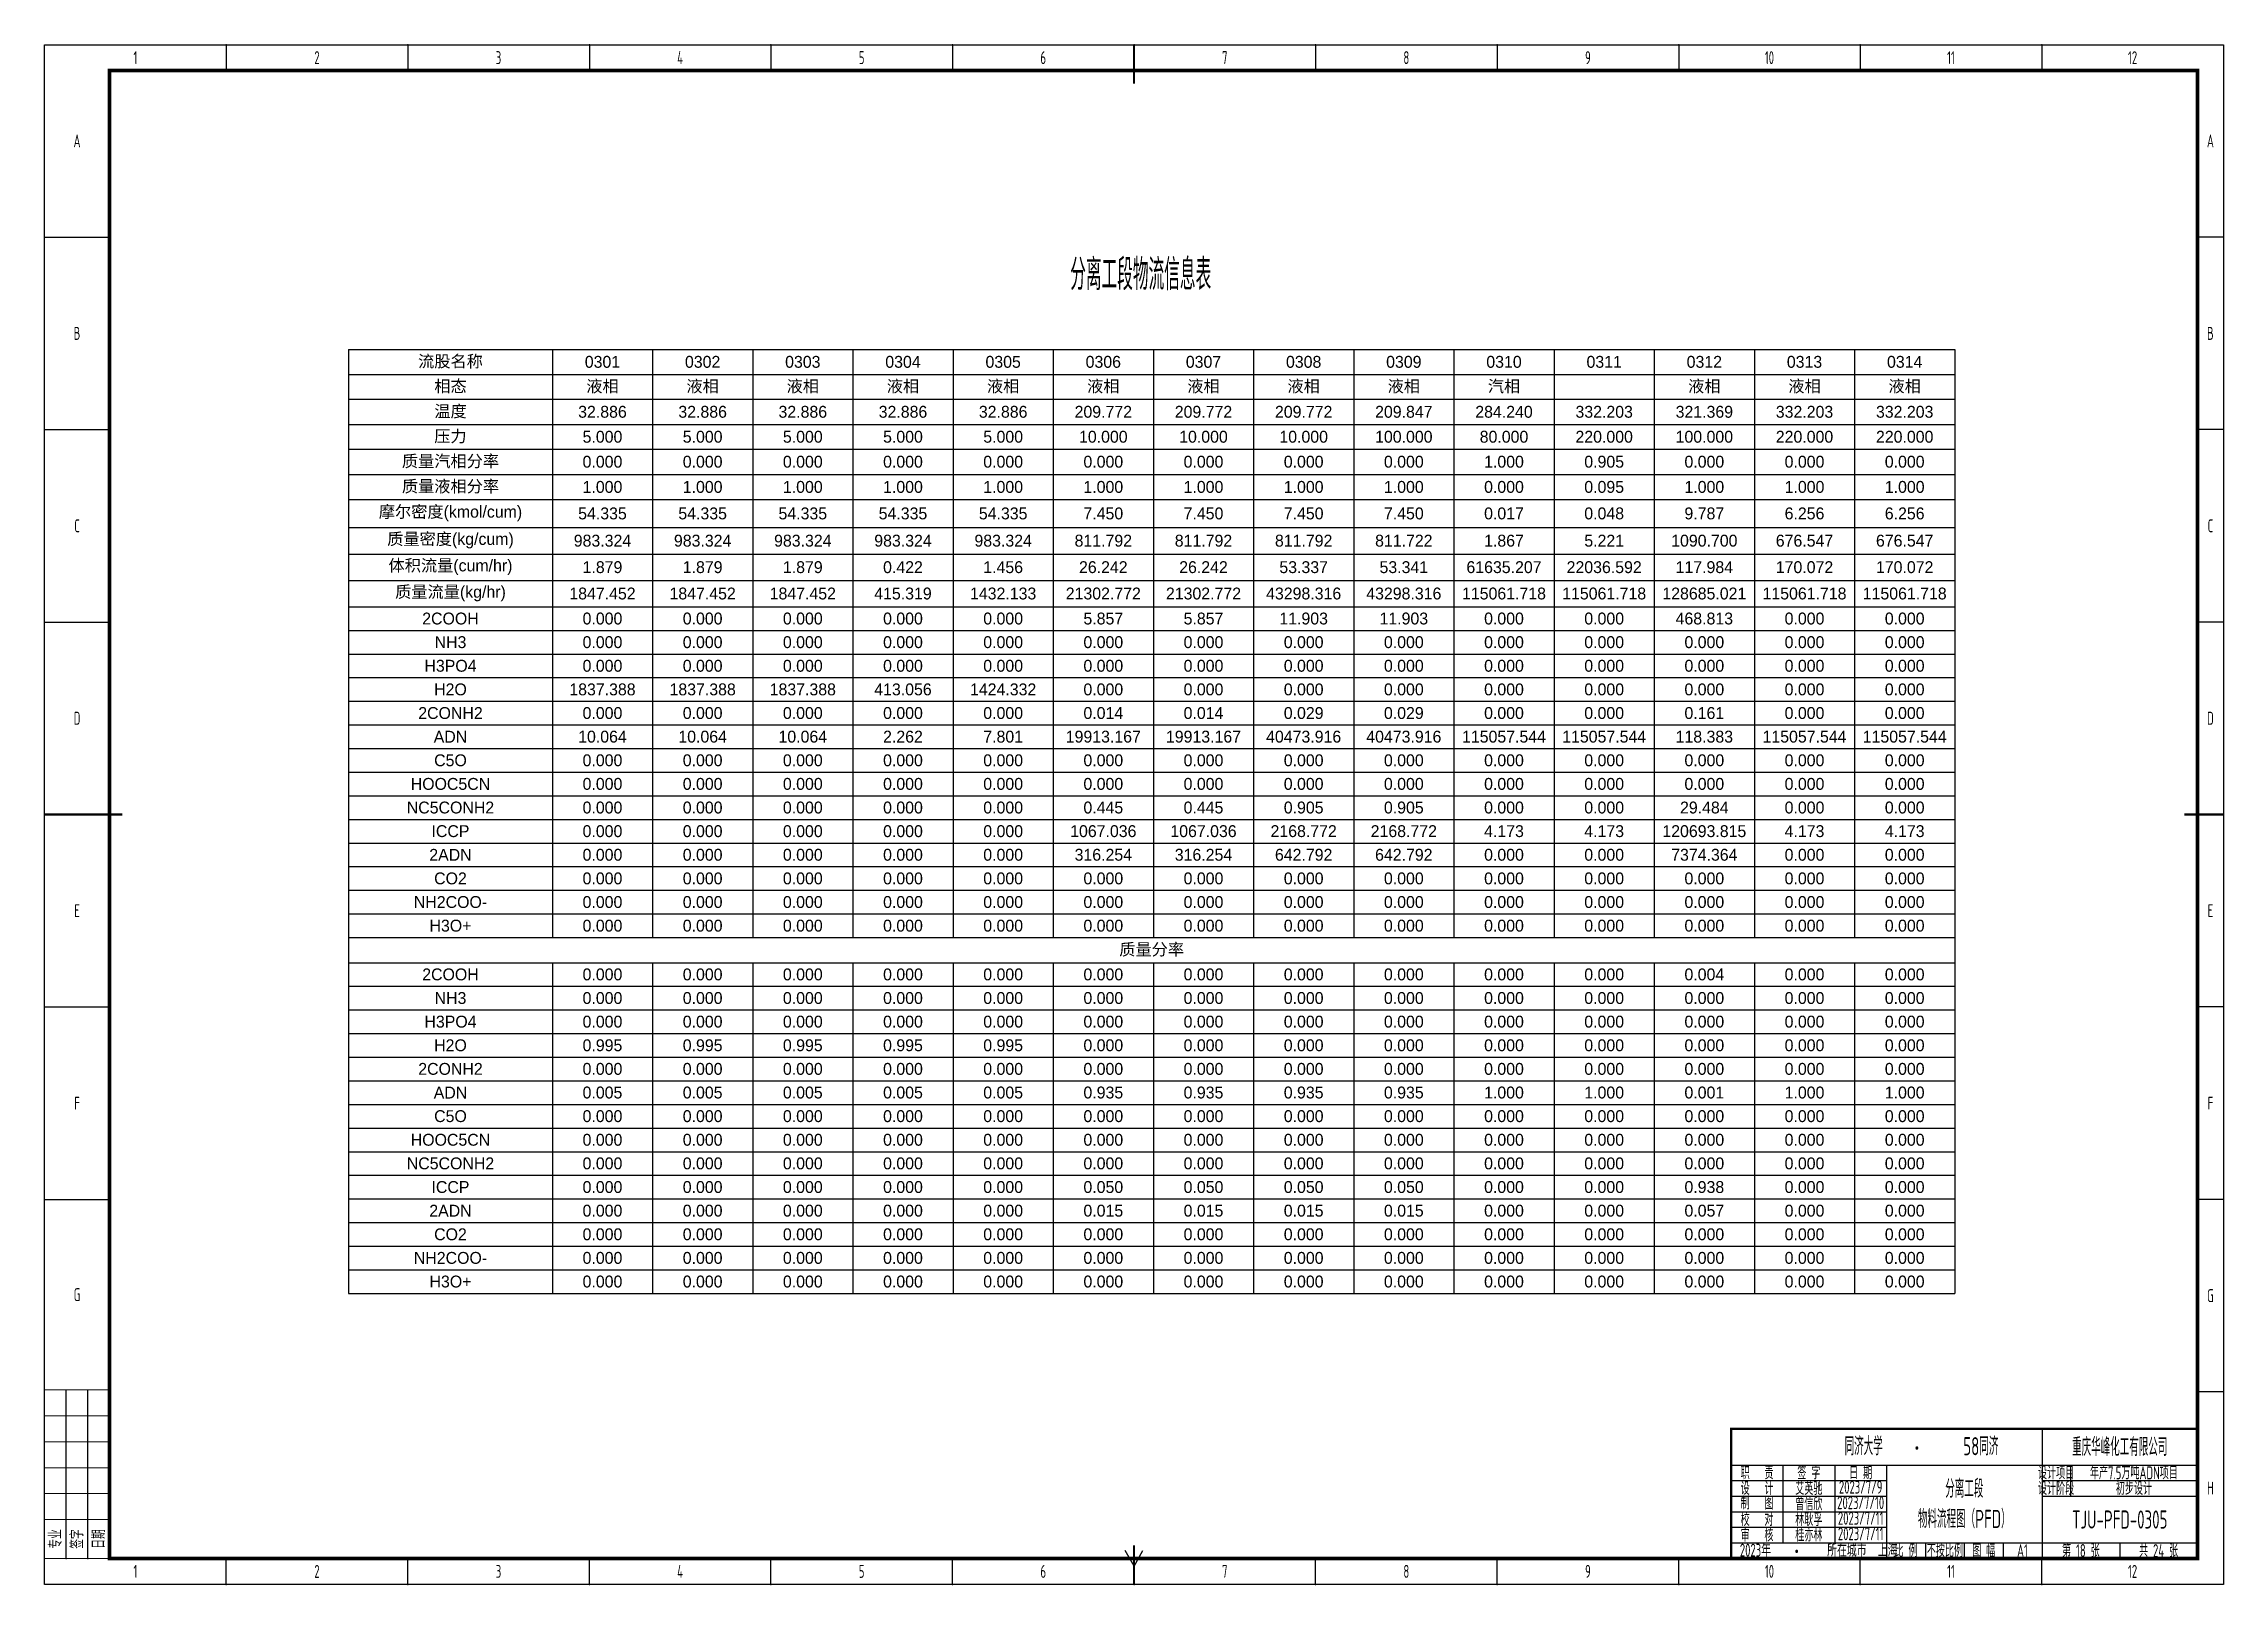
# Model space of a CAD drawing. Header units: millimetres. Extents: x 442 to 10185, y 1370 to 5122.
# Drawn here: x 5209 to 6051, y 2165 to 2760 of the extents above; entities that cross this region are included whole.
import ezdxf

# ---------------------------------------------------------------- set-up
doc = ezdxf.new("R2010")
doc.units = ezdxf.units.MM
for name, color, linetype, lineweight in [('05-图框与标题栏', 7, 'Continuous', 25), ('09-文本', 7, 'Continuous', 25), ('15-物流表及物流信息标识', 7, 'Continuous', 25)]:
    doc.layers.add(name, color=color, linetype=linetype, lineweight=lineweight)
doc.layers.add('TITLE', color=7, linetype='Continuous')
doc.styles.add('5-gbcbig', font='gbenor.shx', dxfattribs={"width": 0.7, "height": 5, "bigfont": 'gbcbig.shx'})
doc.styles.add('7-gbcbig', font='gbenor.shx', dxfattribs={"width": 0.7, "height": 7, "bigfont": 'gbcbig.shx'})
doc.styles.get("Standard").update_dxf_attribs({"font": 'arial.ttf'})
doc.styles.add('工程字', font='gbenor.shx', dxfattribs={"bigfont": 'gbcbig.shx'})

msp = doc.modelspace()

# ---------------------------------------------------------------- texts
at = {"layer": '05-图框与标题栏', "attachment_point": 5}
for s, width, gutter_width, heights, insert, char_height, style in [('1', 70.0833, 25, [0], (5244.39, 2754.38), 5, '5-gbcbig'), ('2', 70.0833, 12.5, [0], (5314.47, 2754.38), 5, '5-gbcbig'), ('3', 70.0833, 25, [0], (5384.56, 2754.38), 5, '5-gbcbig'), ('4', 70.0833, 25, [0], (5454.64, 2754.38), 5, '5-gbcbig'), ('5', 70.0833, 25, [0], (5524.72, 2754.38), 5, '5-gbcbig'), ('6', 70.0833, 25, [0], (5594.81, 2754.38), 5, '5-gbcbig'), ('7', 70.0833, 25, [0], (5664.89, 2754.38), 5, '5-gbcbig'), ('8', 70.0833, 25, [0], (5734.97, 2754.38), 5, '5-gbcbig'), ('9', 70.0833, 25, [0], (5805.06, 2754.38), 5, '5-gbcbig'), ('10', 70.0833, 25, [0], (5875.14, 2754.38), 5, '5-gbcbig'), ('11', 70.0833, 25, [0], (5945.22, 2754.38), 5, '5-gbcbig'), ('12', 70.0833, 25, [0], (6015.31, 2754.38), 5, '5-gbcbig'), ('A', 25, 25, [0], (5221.85, 2722.26), 5, '5-gbcbig'), ('A', 10, 25, [0], (6045.35, 2722.26), 5, '5-gbcbig'), ('B', 25, 25, [0], (5221.85, 2648.01), 5, '5-gbcbig'), ('B', 10, 25, [0], (6045.35, 2648.01), 5, '5-gbcbig'), ('C', 25, 25, [0], (5221.85, 2573.76), 5, '5-gbcbig'), ('C', 10, 25, [0], (6045.35, 2573.76), 5, '5-gbcbig'), ('D', 25, 25, [0], (5221.85, 2499.51), 5, '5-gbcbig'), ('D', 10, 25, [0], (6045.35, 2499.51), 5, '5-gbcbig'), ('E', 25, 25, [0], (5221.85, 2425.26), 5, '5-gbcbig'), ('E', 10, 25, [0], (6045.35, 2425.26), 5, '5-gbcbig'), ('F', 25, 25, [0], (5221.85, 2351.01), 5, '5-gbcbig'), ('F', 10, 25, [0], (6045.35, 2351.01), 5, '5-gbcbig'), ('G', 25, 25, [0], (5221.85, 2277.13), 5, '5-gbcbig'), ('G', 10, 25, [0], (6045.35, 2276.76), 5, '5-gbcbig'), ('重庆华峰化工有限公司', 60, 25, [0], (6010.35, 2218.38), 7, '7-gbcbig'), ('职   责', 20, 25, [0], (5870.35, 2208.38), 5, '5-gbcbig'), ('签 字', 20, 25, [0], (5890.35, 2208.38), 5, '5-gbcbig'), ('日 期', 20, 25, [0], (5910.35, 2208.38), 5, '5-gbcbig'), ('设计项目', 15, 25, [0], (5985.79, 2208.38), 5, '5-gbcbig'), ('制   图', 20, 25, [0], (5870.35, 2196.75), 5, '5-gbcbig'), ('设   计', 20, 25, [0], (5870.35, 2202.38), 5, '5-gbcbig'), ('艾英驰', 20, 25, [0], (5890.35, 2202.38), 5, '5-gbcbig'), ('曾信欣', 20, 25, [0], (5890.35, 2196.38), 5, '5-gbcbig'), ('2023/7/10', 20, 25, [0], (5910.35, 2196.88), 5, '5-gbcbig'), ('2023/7/9', 20, 25, [0], (5910.35, 2202.88), 5, '5-gbcbig'), ('设计阶段', 15, 25, [0], (5985.79, 2202.38), 5, '5-gbcbig'), ('H', 10, 25, [0], (6045.35, 2202.51), 5, '5-gbcbig'), ('校   对', 20, 25, [0], (5870.35, 2190.38), 5, '5-gbcbig'), ('林耿孚', 20, 25, [0], (5890.35, 2190.38), 5, '5-gbcbig'), ('2023/7/11', 20, 25, [0], (5910.35, 2190.88), 5, '5-gbcbig'), ('TJU-PFD-0305', 60, 25, [12.52], (6010.35, 2190.38), 7, '7-gbcbig'), ('审   核', 20, 25, [0], (5870.35, 2184.38), 5, '5-gbcbig'), ('桂亦林', 20, 25, [0], (5890.35, 2184.38), 5, '5-gbcbig'), ('2023/7/11', 20, 25, [0], (5910.35, 2184.88), 5, '5-gbcbig'), ('比 例', 15, 25, [0], (5927.85, 2178.38), 5, '5-gbcbig'), ('不按比例', 15, 25, [0], (5942.85, 2178.38), 5, '5-gbcbig'), ('图 幅', 15, 25, [0], (5957.85, 2178.38), 5, '5-gbcbig'), ('A1', 14.9167, 25, [0], (5972.81, 2178.38), 5, '5-gbcbig'), ('第 18 张', 30, 25, [0], (5995.35, 2178.38), 5, '5-gbcbig'), ('共 24 张', 30, 25, [0], (6025.35, 2178.38), 5, '5-gbcbig'), ('1', 70.0833, 25, [0], (5244.39, 2170.38), 5, '5-gbcbig'), ('2', 70.0833, 25, [0], (5314.47, 2170.38), 5, '5-gbcbig'), ('3', 70.0833, 25, [0], (5384.56, 2170.38), 5, '5-gbcbig'), ('4', 70.0833, 25, [0], (5454.64, 2170.38), 5, '5-gbcbig'), ('5', 70.0833, 25, [0], (5524.72, 2170.38), 5, '5-gbcbig'), ('6', 70.0833, 25, [0], (5594.81, 2170.38), 5, '5-gbcbig'), ('7', 70.0833, 25, [0], (5664.89, 2170.38), 5, '5-gbcbig'), ('8', 70.0833, 25, [0], (5734.97, 2170.38), 5, '5-gbcbig'), ('9', 70.0833, 25, [0], (5805.06, 2170.38), 5, '5-gbcbig'), ('10', 70.0833, 25, [0], (5875.14, 2170.38), 5, '5-gbcbig'), ('11', 70.0833, 25, [0], (5945.22, 2170.38), 5, '5-gbcbig'), ('12', 70.0833, 25, [0], (6015.31, 2170.38), 5, '5-gbcbig')]:
    msp.add_mtext_dynamic_manual_height_columns(s, width=width, gutter_width=gutter_width, heights=heights, dxfattribs=dict(at, insert=insert, char_height=char_height, style=style))
at = {"layer": '05-图框与标题栏'}
for s, insert, char_height, width, attachment_point, style in [('\\pi5.78018;同济大学             ', (5898.38, 2218.66), 7, 32.2593, 4, '7-gbcbig'), ('58同济          ', (5956.72, 2218.66), 7, 32.2593, 5, '7-gbcbig'), (' 2023{\\W0.8;年          所在城市  上海}', (5861.82, 2178.54), 5, 67.5295, 4, '5-gbcbig'), ('{\\fFangSong|b0|i0|c134|p49;\\W0.8;·}', (5882.92, 2180.52), 5, 18.9039, 1, '5-gbcbig')]:
    msp.add_mtext(s, dxfattribs=dict(at, insert=insert, char_height=char_height, width=width, attachment_point=attachment_point, style=style))
at = {"layer": '05-图框与标题栏', "insert": (5929.34, 2220.39), "char_height": 5, "width": 31.5065, "attachment_point": 1}
msp.add_mtext('{\\fFangSong|b0|i0|c134|p49;\\W0.8;·}', dxfattribs=at)
at = {"layer": '05-图框与标题栏', "char_height": 5, "attachment_point": 5, "rotation": 90, "style": '工程字'}
for s, insert in [('专业', (5213.51, 2182.88)), ('签字', (5221.85, 2182.88)), ('日期', (5230.18, 2182.88))]:
    msp.add_mtext_dynamic_manual_height_columns(s, width=8.3333, gutter_width=25, heights=[0], dxfattribs=dict(at, insert=insert))
at = {"layer": '09-文本', "attachment_point": 5}
for s, width, gutter_width, insert, char_height, style in [('分离工段\\P物料流程图（PFD）', 60, 12.5, (5950.35, 2196.38), 7, '7-gbcbig'), ('年产7.5万吨ADN项目', 49.0599, 35, (6015.82, 2208.38), 5, '5-gbcbig'), ('初步设计', 48.9999, 12.5, (6015.85, 2202.38), 5, '5-gbcbig')]:
    msp.add_mtext_dynamic_manual_height_columns(s, width=width, gutter_width=gutter_width, heights=[0], dxfattribs=dict(at, insert=insert, char_height=char_height, style=style))
at = {"layer": '15-物流表及物流信息标识', "insert": (5558.19, 2676.69), "char_height": 12, "attachment_point": 1, "style": '7-gbcbig'}
msp.add_mtext_dynamic_manual_height_columns('\\pi47.03208;分离工段物流信息表', width=147.892, gutter_width=25, heights=[27.78], dxfattribs=at)

# ---------------------------------------------------------------- blocks, each defined once
blk = doc.blocks.new('*T33')
at = {"linetype": 'ByBlock', "lineweight": -2, "transparency": 16777216}
for p, q in [((0, 0), (620, 0)), ((0, 0), (0, -364.19)), ((78.67, 0), (78.67, -226.89)), ((117.33, 0), (117.33, -226.89)), ((156, 0), (156, -226.89)), ((194.67, 0), (194.67, -226.89)), ((233.33, 0), (233.33, -226.89)), ((272, 0), (272, -226.89)), ((310.67, 0), (310.67, -226.89)), ((349.33, 0), (349.33, -226.89)), ((388, 0), (388, -226.89)), ((426.67, 0), (426.67, -226.89)), ((465.33, 0), (465.33, -226.89)), ((504, 0), (504, -226.89)), ((542.67, 0), (542.67, -226.89)), ((581.33, 0), (581.33, -226.89)), ((620, 0), (620, -226.89)), ((0, -9.62), (620, -9.62)), ((0, -19.23), (620, -19.23)), ((0, -28.92), (620, -28.92)), ((0, -38.49), (620, -38.49)), ((0, -48.2), (620, -48.2)), ((0, -57.92), (620, -57.92)), ((0, -68.67), (620, -68.67)), ((0, -78.93), (620, -78.93)), ((0, -89.1), (620, -89.1)), ((0, -99.28), (620, -99.28)), ((0, -108.39), (620, -108.39)), ((0, -117.51), (620, -117.51)), ((0, -126.62), (620, -126.62)), ((0, -135.74), (620, -135.74)), ((0, -144.85), (620, -144.85)), ((0, -153.97), (620, -153.97)), ((0, -163.08), (620, -163.08)), ((0, -172.2), (620, -172.2)), ((0, -181.31), (620, -181.31)), ((0, -190.43), (620, -190.43)), ((0, -199.54), (620, -199.54)), ((0, -208.66), (620, -208.66)), ((0, -217.77), (620, -217.77)), ((0, -226.89), (620, -226.89)), ((0, -236.58), (620, -236.58)), ((78.67, -236.58), (78.67, -364.19)), ((117.33, -236.58), (117.33, -364.19)), ((156, -236.58), (156, -364.19)), ((194.67, -236.58), (194.67, -364.19)), ((233.33, -236.58), (233.33, -364.19)), ((272, -236.58), (272, -364.19)), ((310.67, -236.58), (310.67, -364.19)), ((349.33, -236.58), (349.33, -364.19)), ((388, -236.58), (388, -364.19)), ((426.67, -236.58), (426.67, -364.19)), ((465.33, -236.58), (465.33, -364.19)), ((504, -236.58), (504, -364.19)), ((542.67, -236.58), (542.67, -364.19)), ((581.33, -236.58), (581.33, -364.19)), ((620, -236.58), (620, -364.19)), ((0, -245.69), (620, -245.69)), ((0, -254.81), (620, -254.81)), ((0, -263.92), (620, -263.92)), ((0, -273.04), (620, -273.04)), ((0, -282.15), (620, -282.15)), ((0, -291.27), (620, -291.27)), ((0, -300.38), (620, -300.38)), ((0, -309.5), (620, -309.5)), ((0, -318.61), (620, -318.61)), ((0, -327.73), (620, -327.73)), ((0, -336.84), (620, -336.84)), ((0, -345.96), (620, -345.96)), ((0, -355.07), (620, -355.07)), ((0, -364.19), (620, -364.19))]:
    blk.add_line(p, q, dxfattribs=at)
at = {"color": 0, "linetype": 'ByBlock', "lineweight": -2, "transparency": 16777216}
blk.add_line((620, -226.89), (620, -236.58), dxfattribs=at)
at = {"color": 0, "transparency": 16777216, "char_height": 4.5861, "attachment_point": 5}
for s, insert, width in [('{\\f等线|b0|i0|c134;\\C7;流股名称', (39.33, -4.81), 75.6667), ('{\\f等线|b0|i0|c134;\\C7;0301', (98, -4.81), 35.6667), ('{\\f等线|b0|i0|c134;\\C7;0302', (136.67, -4.81), 35.6667), ('{\\f等线|b0|i0|c134;\\C7;0303', (175.33, -4.81), 35.6667), ('{\\f等线|b0|i0|c134;\\C7;0304', (214, -4.81), 35.6667), ('{\\f等线|b0|i0|c134;\\C7;0305', (252.67, -4.81), 35.6667), ('{\\f等线|b0|i0|c134;\\C7;0306', (291.33, -4.81), 35.6667), ('{\\f等线|b0|i0|c134;\\C7;0307', (330, -4.81), 35.6667), ('{\\f等线|b0|i0|c134;\\C7;0308', (368.67, -4.81), 35.6667), ('{\\f等线|b0|i0|c134;\\C7;0309', (407.33, -4.81), 35.6667), ('{\\f等线|b0|i0|c134;\\C7;0310', (446, -4.81), 35.6667), ('{\\f等线|b0|i0|c134;\\C7;0311', (484.67, -4.81), 35.6667), ('{\\f等线|b0|i0|c134;\\C7;0312', (523.33, -4.81), 35.6667), ('{\\f等线|b0|i0|c134;\\C7;0313', (562, -4.81), 35.6667), ('{\\f等线|b0|i0|c134;\\C7;0314', (600.67, -4.81), 35.6667), ('{\\f等线|b0|i0|c134;\\C7;相态', (39.33, -14.43), 75.6667), ('{\\f等线|b0|i0|c134;\\C7;液相', (98, -14.43), 35.6667), ('{\\f等线|b0|i0|c134;\\C7;液相', (136.67, -14.43), 35.6667), ('{\\f等线|b0|i0|c134;\\C7;液相', (175.33, -14.43), 35.6667), ('{\\f等线|b0|i0|c134;\\C7;液相', (214, -14.43), 35.6667), ('{\\f等线|b0|i0|c134;\\C7;液相', (252.67, -14.43), 35.6667), ('{\\f等线|b0|i0|c134;\\C7;液相', (291.33, -14.43), 35.6667), ('{\\f等线|b0|i0|c134;\\C7;液相', (330, -14.43), 35.6667), ('{\\f等线|b0|i0|c134;\\C7;液相', (368.67, -14.43), 35.6667), ('{\\f等线|b0|i0|c134;\\C7;液相', (407.33, -14.43), 35.6667), ('{\\f等线|b0|i0|c134;\\C7;汽相', (446, -14.43), 35.6667), ('{\\f等线|b0|i0|c134;\\C7;', (484.67, -14.43), 35.6667), ('{\\f等线|b0|i0|c134;\\C7;液相', (523.33, -14.43), 35.6667), ('{\\f等线|b0|i0|c134;\\C7;液相', (562, -14.43), 35.6667), ('{\\f等线|b0|i0|c134;\\C7;液相', (600.67, -14.43), 35.6667), ('{\\f等线|b0|i0|c134;\\C7;温度', (39.33, -24.08), 75.6667), ('{\\f等线|b0|i0|c134;\\C7;32.886', (98, -24.08), 35.6667), ('{\\f等线|b0|i0|c134;\\C7;32.886', (136.67, -24.08), 35.6667), ('{\\f等线|b0|i0|c134;\\C7;32.886', (175.33, -24.08), 35.6667), ('{\\f等线|b0|i0|c134;\\C7;32.886', (214, -24.08), 35.6667), ('{\\f等线|b0|i0|c134;\\C7;32.886', (252.67, -24.08), 35.6667), ('{\\f等线|b0|i0|c134;\\C7;209.772', (291.33, -24.08), 35.6667), ('{\\f等线|b0|i0|c134;\\C7;209.772', (330, -24.08), 35.6667), ('{\\f等线|b0|i0|c134;\\C7;209.772', (368.67, -24.08), 35.6667), ('{\\f等线|b0|i0|c134;\\C7;209.847', (407.33, -24.08), 35.6667), ('{\\f等线|b0|i0|c134;\\C7;284.240', (446, -24.08), 35.6667), ('{\\f等线|b0|i0|c134;\\C7;332.203', (484.67, -24.08), 35.6667), ('{\\f等线|b0|i0|c134;\\C7;321.369', (523.33, -24.08), 35.6667), ('{\\f等线|b0|i0|c134;\\C7;332.203', (562, -24.08), 35.6667), ('{\\f等线|b0|i0|c134;\\C7;332.203', (600.67, -24.08), 35.6667), ('{\\f等线|b0|i0|c134;\\C7;压力', (39.33, -33.71), 75.6667), ('{\\f等线|b0|i0|c134;\\C7;5.000', (98, -33.71), 35.6667), ('{\\f等线|b0|i0|c134;\\C7;5.000', (136.67, -33.71), 35.6667), ('{\\f等线|b0|i0|c134;\\C7;5.000', (175.33, -33.71), 35.6667), ('{\\f等线|b0|i0|c134;\\C7;5.000', (214, -33.71), 35.6667), ('{\\f等线|b0|i0|c134;\\C7;5.000', (252.67, -33.71), 35.6667), ('{\\f等线|b0|i0|c134;\\C7;10.000', (291.33, -33.71), 35.6667), ('{\\f等线|b0|i0|c134;\\C7;10.000', (330, -33.71), 35.6667), ('{\\f等线|b0|i0|c134;\\C7;10.000', (368.67, -33.71), 35.6667), ('{\\f等线|b0|i0|c134;\\C7;100.000', (407.33, -33.71), 35.6667), ('{\\f等线|b0|i0|c134;\\C7;80.000', (446, -33.71), 35.6667), ('{\\f等线|b0|i0|c134;\\C7;220.000', (484.67, -33.71), 35.6667), ('{\\f等线|b0|i0|c134;\\C7;100.000', (523.33, -33.71), 35.6667), ('{\\f等线|b0|i0|c134;\\C7;220.000', (562, -33.71), 35.6667), ('{\\f等线|b0|i0|c134;\\C7;220.000', (600.67, -33.71), 35.6667), ('{\\f等线|b0|i0|c134;\\C7;质量汽相分率', (39.33, -43.34), 75.6667), ('{\\f等线|b0|i0|c134;\\C7;0.000', (98, -43.34), 35.6667), ('{\\f等线|b0|i0|c134;\\C7;0.000', (136.67, -43.34), 35.6667), ('{\\f等线|b0|i0|c134;\\C7;0.000', (175.33, -43.34), 35.6667), ('{\\f等线|b0|i0|c134;\\C7;0.000', (214, -43.34), 35.6667), ('{\\f等线|b0|i0|c134;\\C7;0.000', (252.67, -43.34), 35.6667), ('{\\f等线|b0|i0|c134;\\C7;0.000', (291.33, -43.34), 35.6667), ('{\\f等线|b0|i0|c134;\\C7;0.000', (330, -43.34), 35.6667), ('{\\f等线|b0|i0|c134;\\C7;0.000', (368.67, -43.34), 35.6667), ('{\\f等线|b0|i0|c134;\\C7;0.000', (407.33, -43.34), 35.6667), ('{\\f等线|b0|i0|c134;\\C7;1.000', (446, -43.34), 35.6667), ('{\\f等线|b0|i0|c134;\\C7;0.905', (484.67, -43.34), 35.6667), ('{\\f等线|b0|i0|c134;\\C7;0.000', (523.33, -43.34), 35.6667), ('{\\f等线|b0|i0|c134;\\C7;0.000', (562, -43.34), 35.6667), ('{\\f等线|b0|i0|c134;\\C7;0.000', (600.67, -43.34), 35.6667), ('{\\f等线|b0|i0|c134;\\C7;质量液相分率', (39.33, -53.06), 75.6667), ('{\\f等线|b0|i0|c134;\\C7;1.000', (98, -53.06), 35.6667), ('{\\f等线|b0|i0|c134;\\C7;1.000', (136.67, -53.06), 35.6667), ('{\\f等线|b0|i0|c134;\\C7;1.000', (175.33, -53.06), 35.6667), ('{\\f等线|b0|i0|c134;\\C7;1.000', (214, -53.06), 35.6667), ('{\\f等线|b0|i0|c134;\\C7;1.000', (252.67, -53.06), 35.6667), ('{\\f等线|b0|i0|c134;\\C7;1.000', (291.33, -53.06), 35.6667), ('{\\f等线|b0|i0|c134;\\C7;1.000', (330, -53.06), 35.6667), ('{\\f等线|b0|i0|c134;\\C7;1.000', (368.67, -53.06), 35.6667), ('{\\f等线|b0|i0|c134;\\C7;1.000', (407.33, -53.06), 35.6667), ('{\\f等线|b0|i0|c134;\\C7;0.000', (446, -53.06), 35.6667), ('{\\f等线|b0|i0|c134;\\C7;0.095', (484.67, -53.06), 35.6667), ('{\\f等线|b0|i0|c134;\\C7;1.000', (523.33, -53.06), 35.6667), ('{\\f等线|b0|i0|c134;\\C7;1.000', (562, -53.06), 35.6667), ('{\\f等线|b0|i0|c134;\\C7;1.000', (600.67, -53.06), 35.6667), ('{\\f等线|b0|i0|c134;\\C7;摩尔密度(kmol/cum)', (39.33, -63.29), 75.6667), ('{\\f等线|b0|i0|c134;\\C7;54.335', (98, -63.29), 35.6667), ('{\\f等线|b0|i0|c134;\\C7;54.335', (136.67, -63.29), 35.6667), ('{\\f等线|b0|i0|c134;\\C7;54.335', (175.33, -63.29), 35.6667), ('{\\f等线|b0|i0|c134;\\C7;54.335', (214, -63.29), 35.6667), ('{\\f等线|b0|i0|c134;\\C7;54.335', (252.67, -63.29), 35.6667), ('{\\f等线|b0|i0|c134;\\C7;7.450', (291.33, -63.29), 35.6667), ('{\\f等线|b0|i0|c134;\\C7;7.450', (330, -63.29), 35.6667), ('{\\f等线|b0|i0|c134;\\C7;7.450', (368.67, -63.29), 35.6667), ('{\\f等线|b0|i0|c134;\\C7;7.450', (407.33, -63.29), 35.6667), ('{\\f等线|b0|i0|c134;\\C7;0.017', (446, -63.29), 35.6667), ('{\\f等线|b0|i0|c134;\\C7;0.048', (484.67, -63.29), 35.6667), ('{\\f等线|b0|i0|c134;\\C7;9.787', (523.33, -63.29), 35.6667), ('{\\f等线|b0|i0|c134;\\C7;6.256', (562, -63.29), 35.6667), ('{\\f等线|b0|i0|c134;\\C7;6.256', (600.67, -63.29), 35.6667), ('{\\f等线|b0|i0|c134;\\C7;质量密度(kg/cum)', (39.33, -73.8), 75.6667), ('{\\f等线|b0|i0|c134;\\C7;983.324', (98, -73.8), 35.6667), ('{\\f等线|b0|i0|c134;\\C7;983.324', (136.67, -73.8), 35.6667), ('{\\f等线|b0|i0|c134;\\C7;983.324', (175.33, -73.8), 35.6667), ('{\\f等线|b0|i0|c134;\\C7;983.324', (214, -73.8), 35.6667), ('{\\f等线|b0|i0|c134;\\C7;983.324', (252.67, -73.8), 35.6667), ('{\\f等线|b0|i0|c134;\\C7;811.792', (291.33, -73.8), 35.6667), ('{\\f等线|b0|i0|c134;\\C7;811.792', (330, -73.8), 35.6667), ('{\\f等线|b0|i0|c134;\\C7;811.792', (368.67, -73.8), 35.6667), ('{\\f等线|b0|i0|c134;\\C7;811.722', (407.33, -73.8), 35.6667), ('{\\f等线|b0|i0|c134;\\C7;1.867', (446, -73.8), 35.6667), ('{\\f等线|b0|i0|c134;\\C7;5.221', (484.67, -73.8), 35.6667), ('{\\f等线|b0|i0|c134;\\C7;1090.700', (523.33, -73.8), 35.6667), ('{\\f等线|b0|i0|c134;\\C7;676.547', (562, -73.8), 35.6667), ('{\\f等线|b0|i0|c134;\\C7;676.547', (600.67, -73.8), 35.6667), ('{\\f等线|b0|i0|c134;\\C7;体积流量(cum/hr)', (39.33, -84.02), 75.6667), ('{\\f等线|b0|i0|c134;\\C7;1.879', (98, -84.02), 35.6667), ('{\\f等线|b0|i0|c134;\\C7;1.879', (136.67, -84.02), 35.6667), ('{\\f等线|b0|i0|c134;\\C7;1.879', (175.33, -84.02), 35.6667), ('{\\f等线|b0|i0|c134;\\C7;0.422', (214, -84.02), 35.6667), ('{\\f等线|b0|i0|c134;\\C7;1.456', (252.67, -84.02), 35.6667), ('{\\f等线|b0|i0|c134;\\C7;26.242', (291.33, -84.02), 35.6667), ('{\\f等线|b0|i0|c134;\\C7;26.242', (330, -84.02), 35.6667), ('{\\f等线|b0|i0|c134;\\C7;53.337', (368.67, -84.02), 35.6667), ('{\\f等线|b0|i0|c134;\\C7;53.341', (407.33, -84.02), 35.6667), ('{\\f等线|b0|i0|c134;\\C7;61635.207', (446, -84.02), 35.6667), ('{\\f等线|b0|i0|c134;\\C7;22036.592', (484.67, -84.02), 35.6667), ('{\\f等线|b0|i0|c134;\\C7;117.984', (523.33, -84.02), 35.6667), ('{\\f等线|b0|i0|c134;\\C7;170.072', (562, -84.02), 35.6667), ('{\\f等线|b0|i0|c134;\\C7;170.072', (600.67, -84.02), 35.6667), ('{\\f等线|b0|i0|c134;\\C7;质量流量(kg/hr)', (39.33, -94.19), 75.6667), ('{\\f等线|b0|i0|c134;\\C7;1847.452', (98, -94.19), 35.6667), ('{\\f等线|b0|i0|c134;\\C7;1847.452', (136.67, -94.19), 35.6667), ('{\\f等线|b0|i0|c134;\\C7;1847.452', (175.33, -94.19), 35.6667), ('{\\f等线|b0|i0|c134;\\C7;415.319', (214, -94.19), 35.6667), ('{\\f等线|b0|i0|c134;\\C7;1432.133', (252.67, -94.19), 35.6667), ('{\\f等线|b0|i0|c134;\\C7;21302.772', (291.33, -94.19), 35.6667), ('{\\f等线|b0|i0|c134;\\C7;21302.772', (330, -94.19), 35.6667), ('{\\f等线|b0|i0|c134;\\C7;43298.316', (368.67, -94.19), 35.6667), ('{\\f等线|b0|i0|c134;\\C7;43298.316', (407.33, -94.19), 35.6667), ('{\\f等线|b0|i0|c134;\\C7;115061.718', (446, -94.19), 35.6667), ('{\\f等线|b0|i0|c134;\\C7;115061.718', (484.67, -94.19), 35.6667), ('{\\f等线|b0|i0|c134;\\C7;128685.021', (523.33, -94.19), 35.6667), ('{\\f等线|b0|i0|c134;\\C7;115061.718', (562, -94.19), 35.6667), ('{\\f等线|b0|i0|c134;\\C7;115061.718', (600.67, -94.19), 35.6667), ('{\\f等线|b0|i0|c134;\\C7;2COOH', (39.33, -103.84), 75.6667), ('{\\f等线|b0|i0|c134;\\C7;0.000', (98, -103.84), 35.6667), ('{\\f等线|b0|i0|c134;\\C7;0.000', (136.67, -103.84), 35.6667), ('{\\f等线|b0|i0|c134;\\C7;0.000', (175.33, -103.84), 35.6667), ('{\\f等线|b0|i0|c134;\\C7;0.000', (214, -103.84), 35.6667), ('{\\f等线|b0|i0|c134;\\C7;0.000', (252.67, -103.84), 35.6667), ('{\\f等线|b0|i0|c134;\\C7;5.857', (291.33, -103.84), 35.6667), ('{\\f等线|b0|i0|c134;\\C7;5.857', (330, -103.84), 35.6667), ('{\\f等线|b0|i0|c134;\\C7;11.903', (368.67, -103.84), 35.6667), ('{\\f等线|b0|i0|c134;\\C7;11.903', (407.33, -103.84), 35.6667), ('{\\f等线|b0|i0|c134;\\C7;0.000', (446, -103.84), 35.6667), ('{\\f等线|b0|i0|c134;\\C7;0.000', (484.67, -103.84), 35.6667), ('{\\f等线|b0|i0|c134;\\C7;468.813', (523.33, -103.84), 35.6667), ('{\\f等线|b0|i0|c134;\\C7;0.000', (562, -103.84), 35.6667), ('{\\f等线|b0|i0|c134;\\C7;0.000', (600.67, -103.84), 35.6667), ('{\\f等线|b0|i0|c134;\\C7;NH3', (39.33, -112.95), 75.6667), ('{\\f等线|b0|i0|c134;\\C7;0.000', (98, -112.95), 35.6667), ('{\\f等线|b0|i0|c134;\\C7;0.000', (136.67, -112.95), 35.6667), ('{\\f等线|b0|i0|c134;\\C7;0.000', (175.33, -112.95), 35.6667), ('{\\f等线|b0|i0|c134;\\C7;0.000', (214, -112.95), 35.6667), ('{\\f等线|b0|i0|c134;\\C7;0.000', (252.67, -112.95), 35.6667), ('{\\f等线|b0|i0|c134;\\C7;0.000', (291.33, -112.95), 35.6667), ('{\\f等线|b0|i0|c134;\\C7;0.000', (330, -112.95), 35.6667), ('{\\f等线|b0|i0|c134;\\C7;0.000', (368.67, -112.95), 35.6667), ('{\\f等线|b0|i0|c134;\\C7;0.000', (407.33, -112.95), 35.6667), ('{\\f等线|b0|i0|c134;\\C7;0.000', (446, -112.95), 35.6667), ('{\\f等线|b0|i0|c134;\\C7;0.000', (484.67, -112.95), 35.6667), ('{\\f等线|b0|i0|c134;\\C7;0.000', (523.33, -112.95), 35.6667), ('{\\f等线|b0|i0|c134;\\C7;0.000', (562, -112.95), 35.6667), ('{\\f等线|b0|i0|c134;\\C7;0.000', (600.67, -112.95), 35.6667), ('{\\f等线|b0|i0|c134;\\C7;H3PO4', (39.33, -122.07), 75.6667), ('{\\f等线|b0|i0|c134;\\C7;0.000', (98, -122.07), 35.6667), ('{\\f等线|b0|i0|c134;\\C7;0.000', (136.67, -122.07), 35.6667), ('{\\f等线|b0|i0|c134;\\C7;0.000', (175.33, -122.07), 35.6667), ('{\\f等线|b0|i0|c134;\\C7;0.000', (214, -122.07), 35.6667), ('{\\f等线|b0|i0|c134;\\C7;0.000', (252.67, -122.07), 35.6667), ('{\\f等线|b0|i0|c134;\\C7;0.000', (291.33, -122.07), 35.6667), ('{\\f等线|b0|i0|c134;\\C7;0.000', (330, -122.07), 35.6667), ('{\\f等线|b0|i0|c134;\\C7;0.000', (368.67, -122.07), 35.6667), ('{\\f等线|b0|i0|c134;\\C7;0.000', (407.33, -122.07), 35.6667), ('{\\f等线|b0|i0|c134;\\C7;0.000', (446, -122.07), 35.6667), ('{\\f等线|b0|i0|c134;\\C7;0.000', (484.67, -122.07), 35.6667), ('{\\f等线|b0|i0|c134;\\C7;0.000', (523.33, -122.07), 35.6667), ('{\\f等线|b0|i0|c134;\\C7;0.000', (562, -122.07), 35.6667), ('{\\f等线|b0|i0|c134;\\C7;0.000', (600.67, -122.07), 35.6667), ('{\\f等线|b0|i0|c134;\\C7;H2O', (39.33, -131.18), 75.6667), ('{\\f等线|b0|i0|c134;\\C7;1837.388', (98, -131.18), 35.6667), ('{\\f等线|b0|i0|c134;\\C7;1837.388', (136.67, -131.18), 35.6667), ('{\\f等线|b0|i0|c134;\\C7;1837.388', (175.33, -131.18), 35.6667), ('{\\f等线|b0|i0|c134;\\C7;413.056', (214, -131.18), 35.6667), ('{\\f等线|b0|i0|c134;\\C7;1424.332', (252.67, -131.18), 35.6667), ('{\\f等线|b0|i0|c134;\\C7;0.000', (291.33, -131.18), 35.6667), ('{\\f等线|b0|i0|c134;\\C7;0.000', (330, -131.18), 35.6667), ('{\\f等线|b0|i0|c134;\\C7;0.000', (368.67, -131.18), 35.6667), ('{\\f等线|b0|i0|c134;\\C7;0.000', (407.33, -131.18), 35.6667), ('{\\f等线|b0|i0|c134;\\C7;0.000', (446, -131.18), 35.6667), ('{\\f等线|b0|i0|c134;\\C7;0.000', (484.67, -131.18), 35.6667), ('{\\f等线|b0|i0|c134;\\C7;0.000', (523.33, -131.18), 35.6667), ('{\\f等线|b0|i0|c134;\\C7;0.000', (562, -131.18), 35.6667), ('{\\f等线|b0|i0|c134;\\C7;0.000', (600.67, -131.18), 35.6667), ('{\\f等线|b0|i0|c134;\\C7;2CONH2', (39.33, -140.3), 75.6667), ('{\\f等线|b0|i0|c134;\\C7;0.000', (98, -140.3), 35.6667), ('{\\f等线|b0|i0|c134;\\C7;0.000', (136.67, -140.3), 35.6667), ('{\\f等线|b0|i0|c134;\\C7;0.000', (175.33, -140.3), 35.6667), ('{\\f等线|b0|i0|c134;\\C7;0.000', (214, -140.3), 35.6667), ('{\\f等线|b0|i0|c134;\\C7;0.000', (252.67, -140.3), 35.6667), ('{\\f等线|b0|i0|c134;\\C7;0.014', (291.33, -140.3), 35.6667), ('{\\f等线|b0|i0|c134;\\C7;0.014', (330, -140.3), 35.6667), ('{\\f等线|b0|i0|c134;\\C7;0.029', (368.67, -140.3), 35.6667), ('{\\f等线|b0|i0|c134;\\C7;0.029', (407.33, -140.3), 35.6667), ('{\\f等线|b0|i0|c134;\\C7;0.000', (446, -140.3), 35.6667), ('{\\f等线|b0|i0|c134;\\C7;0.000', (484.67, -140.3), 35.6667), ('{\\f等线|b0|i0|c134;\\C7;0.161', (523.33, -140.3), 35.6667), ('{\\f等线|b0|i0|c134;\\C7;0.000', (562, -140.3), 35.6667), ('{\\f等线|b0|i0|c134;\\C7;0.000', (600.67, -140.3), 35.6667), ('{\\f等线|b0|i0|c134;\\C7;ADN', (39.33, -149.41), 75.6667), ('{\\f等线|b0|i0|c134;\\C7;10.064', (98, -149.41), 35.6667), ('{\\f等线|b0|i0|c134;\\C7;10.064', (136.67, -149.41), 35.6667), ('{\\f等线|b0|i0|c134;\\C7;10.064', (175.33, -149.41), 35.6667), ('{\\f等线|b0|i0|c134;\\C7;2.262', (214, -149.41), 35.6667), ('{\\f等线|b0|i0|c134;\\C7;7.801', (252.67, -149.41), 35.6667), ('{\\f等线|b0|i0|c134;\\C7;19913.167', (291.33, -149.41), 35.6667), ('{\\f等线|b0|i0|c134;\\C7;19913.167', (330, -149.41), 35.6667), ('{\\f等线|b0|i0|c134;\\C7;40473.916', (368.67, -149.41), 35.6667), ('{\\f等线|b0|i0|c134;\\C7;40473.916', (407.33, -149.41), 35.6667), ('{\\f等线|b0|i0|c134;\\C7;115057.544', (446, -149.41), 35.6667), ('{\\f等线|b0|i0|c134;\\C7;115057.544', (484.67, -149.41), 35.6667), ('{\\f等线|b0|i0|c134;\\C7;118.383', (523.33, -149.41), 35.6667), ('{\\f等线|b0|i0|c134;\\C7;115057.544', (562, -149.41), 35.6667), ('{\\f等线|b0|i0|c134;\\C7;115057.544', (600.67, -149.41), 35.6667), ('{\\f等线|b0|i0|c134;\\C7;C5O', (39.33, -158.53), 75.6667), ('{\\f等线|b0|i0|c134;\\C7;0.000', (98, -158.53), 35.6667), ('{\\f等线|b0|i0|c134;\\C7;0.000', (136.67, -158.53), 35.6667), ('{\\f等线|b0|i0|c134;\\C7;0.000', (175.33, -158.53), 35.6667), ('{\\f等线|b0|i0|c134;\\C7;0.000', (214, -158.53), 35.6667), ('{\\f等线|b0|i0|c134;\\C7;0.000', (252.67, -158.53), 35.6667), ('{\\f等线|b0|i0|c134;\\C7;0.000', (291.33, -158.53), 35.6667), ('{\\f等线|b0|i0|c134;\\C7;0.000', (330, -158.53), 35.6667), ('{\\f等线|b0|i0|c134;\\C7;0.000', (368.67, -158.53), 35.6667), ('{\\f等线|b0|i0|c134;\\C7;0.000', (407.33, -158.53), 35.6667), ('{\\f等线|b0|i0|c134;\\C7;0.000', (446, -158.53), 35.6667), ('{\\f等线|b0|i0|c134;\\C7;0.000', (484.67, -158.53), 35.6667), ('{\\f等线|b0|i0|c134;\\C7;0.000', (523.33, -158.53), 35.6667), ('{\\f等线|b0|i0|c134;\\C7;0.000', (562, -158.53), 35.6667), ('{\\f等线|b0|i0|c134;\\C7;0.000', (600.67, -158.53), 35.6667), ('{\\f等线|b0|i0|c134;\\C7;HOOC5CN', (39.33, -167.64), 75.6667), ('{\\f等线|b0|i0|c134;\\C7;0.000', (98, -167.64), 35.6667), ('{\\f等线|b0|i0|c134;\\C7;0.000', (136.67, -167.64), 35.6667), ('{\\f等线|b0|i0|c134;\\C7;0.000', (175.33, -167.64), 35.6667), ('{\\f等线|b0|i0|c134;\\C7;0.000', (214, -167.64), 35.6667), ('{\\f等线|b0|i0|c134;\\C7;0.000', (252.67, -167.64), 35.6667), ('{\\f等线|b0|i0|c134;\\C7;0.000', (291.33, -167.64), 35.6667), ('{\\f等线|b0|i0|c134;\\C7;0.000', (330, -167.64), 35.6667), ('{\\f等线|b0|i0|c134;\\C7;0.000', (368.67, -167.64), 35.6667), ('{\\f等线|b0|i0|c134;\\C7;0.000', (407.33, -167.64), 35.6667), ('{\\f等线|b0|i0|c134;\\C7;0.000', (446, -167.64), 35.6667), ('{\\f等线|b0|i0|c134;\\C7;0.000', (484.67, -167.64), 35.6667), ('{\\f等线|b0|i0|c134;\\C7;0.000', (523.33, -167.64), 35.6667), ('{\\f等线|b0|i0|c134;\\C7;0.000', (562, -167.64), 35.6667), ('{\\f等线|b0|i0|c134;\\C7;0.000', (600.67, -167.64), 35.6667), ('{\\f等线|b0|i0|c134;\\C7;NC5CONH2', (39.33, -176.76), 75.6667), ('{\\f等线|b0|i0|c134;\\C7;0.000', (98, -176.76), 35.6667), ('{\\f等线|b0|i0|c134;\\C7;0.000', (136.67, -176.76), 35.6667), ('{\\f等线|b0|i0|c134;\\C7;0.000', (175.33, -176.76), 35.6667), ('{\\f等线|b0|i0|c134;\\C7;0.000', (214, -176.76), 35.6667), ('{\\f等线|b0|i0|c134;\\C7;0.000', (252.67, -176.76), 35.6667), ('{\\f等线|b0|i0|c134;\\C7;0.445', (291.33, -176.76), 35.6667), ('{\\f等线|b0|i0|c134;\\C7;0.445', (330, -176.76), 35.6667), ('{\\f等线|b0|i0|c134;\\C7;0.905', (368.67, -176.76), 35.6667), ('{\\f等线|b0|i0|c134;\\C7;0.905', (407.33, -176.76), 35.6667), ('{\\f等线|b0|i0|c134;\\C7;0.000', (446, -176.76), 35.6667), ('{\\f等线|b0|i0|c134;\\C7;0.000', (484.67, -176.76), 35.6667), ('{\\f等线|b0|i0|c134;\\C7;29.484', (523.33, -176.76), 35.6667), ('{\\f等线|b0|i0|c134;\\C7;0.000', (562, -176.76), 35.6667), ('{\\f等线|b0|i0|c134;\\C7;0.000', (600.67, -176.76), 35.6667), ('{\\f等线|b0|i0|c134;\\C7;ICCP', (39.33, -185.87), 75.6667), ('{\\f等线|b0|i0|c134;\\C7;0.000', (98, -185.87), 35.6667), ('{\\f等线|b0|i0|c134;\\C7;0.000', (136.67, -185.87), 35.6667), ('{\\f等线|b0|i0|c134;\\C7;0.000', (175.33, -185.87), 35.6667), ('{\\f等线|b0|i0|c134;\\C7;0.000', (214, -185.87), 35.6667), ('{\\f等线|b0|i0|c134;\\C7;0.000', (252.67, -185.87), 35.6667), ('{\\f等线|b0|i0|c134;\\C7;1067.036', (291.33, -185.87), 35.6667), ('{\\f等线|b0|i0|c134;\\C7;1067.036', (330, -185.87), 35.6667), ('{\\f等线|b0|i0|c134;\\C7;2168.772', (368.67, -185.87), 35.6667), ('{\\f等线|b0|i0|c134;\\C7;2168.772', (407.33, -185.87), 35.6667), ('{\\f等线|b0|i0|c134;\\C7;4.173', (446, -185.87), 35.6667), ('{\\f等线|b0|i0|c134;\\C7;4.173', (484.67, -185.87), 35.6667), ('{\\f等线|b0|i0|c134;\\C7;120693.815', (523.33, -185.87), 35.6667), ('{\\f等线|b0|i0|c134;\\C7;4.173', (562, -185.87), 35.6667), ('{\\f等线|b0|i0|c134;\\C7;4.173', (600.67, -185.87), 35.6667), ('{\\f等线|b0|i0|c134;\\C7;2ADN', (39.33, -194.98), 75.6667), ('{\\f等线|b0|i0|c134;\\C7;0.000', (98, -194.98), 35.6667), ('{\\f等线|b0|i0|c134;\\C7;0.000', (136.67, -194.98), 35.6667), ('{\\f等线|b0|i0|c134;\\C7;0.000', (175.33, -194.98), 35.6667), ('{\\f等线|b0|i0|c134;\\C7;0.000', (214, -194.98), 35.6667), ('{\\f等线|b0|i0|c134;\\C7;0.000', (252.67, -194.98), 35.6667), ('{\\f等线|b0|i0|c134;\\C7;316.254', (291.33, -194.98), 35.6667), ('{\\f等线|b0|i0|c134;\\C7;316.254', (330, -194.98), 35.6667), ('{\\f等线|b0|i0|c134;\\C7;642.792', (368.67, -194.98), 35.6667), ('{\\f等线|b0|i0|c134;\\C7;642.792', (407.33, -194.98), 35.6667), ('{\\f等线|b0|i0|c134;\\C7;0.000', (446, -194.98), 35.6667), ('{\\f等线|b0|i0|c134;\\C7;0.000', (484.67, -194.98), 35.6667), ('{\\f等线|b0|i0|c134;\\C7;7374.364', (523.33, -194.98), 35.6667), ('{\\f等线|b0|i0|c134;\\C7;0.000', (562, -194.98), 35.6667), ('{\\f等线|b0|i0|c134;\\C7;0.000', (600.67, -194.98), 35.6667), ('{\\f等线|b0|i0|c134;\\C7;CO2', (39.33, -204.1), 75.6667), ('{\\f等线|b0|i0|c134;\\C7;0.000', (98, -204.1), 35.6667), ('{\\f等线|b0|i0|c134;\\C7;0.000', (136.67, -204.1), 35.6667), ('{\\f等线|b0|i0|c134;\\C7;0.000', (175.33, -204.1), 35.6667), ('{\\f等线|b0|i0|c134;\\C7;0.000', (214, -204.1), 35.6667), ('{\\f等线|b0|i0|c134;\\C7;0.000', (252.67, -204.1), 35.6667), ('{\\f等线|b0|i0|c134;\\C7;0.000', (291.33, -204.1), 35.6667), ('{\\f等线|b0|i0|c134;\\C7;0.000', (330, -204.1), 35.6667), ('{\\f等线|b0|i0|c134;\\C7;0.000', (368.67, -204.1), 35.6667), ('{\\f等线|b0|i0|c134;\\C7;0.000', (407.33, -204.1), 35.6667), ('{\\f等线|b0|i0|c134;\\C7;0.000', (446, -204.1), 35.6667), ('{\\f等线|b0|i0|c134;\\C7;0.000', (484.67, -204.1), 35.6667), ('{\\f等线|b0|i0|c134;\\C7;0.000', (523.33, -204.1), 35.6667), ('{\\f等线|b0|i0|c134;\\C7;0.000', (562, -204.1), 35.6667), ('{\\f等线|b0|i0|c134;\\C7;0.000', (600.67, -204.1), 35.6667), ('{\\f等线|b0|i0|c134;\\C7;NH2COO-', (39.33, -213.21), 75.6667), ('{\\f等线|b0|i0|c134;\\C7;0.000', (98, -213.21), 35.6667), ('{\\f等线|b0|i0|c134;\\C7;0.000', (136.67, -213.21), 35.6667), ('{\\f等线|b0|i0|c134;\\C7;0.000', (175.33, -213.21), 35.6667), ('{\\f等线|b0|i0|c134;\\C7;0.000', (214, -213.21), 35.6667), ('{\\f等线|b0|i0|c134;\\C7;0.000', (252.67, -213.21), 35.6667), ('{\\f等线|b0|i0|c134;\\C7;0.000', (291.33, -213.21), 35.6667), ('{\\f等线|b0|i0|c134;\\C7;0.000', (330, -213.21), 35.6667), ('{\\f等线|b0|i0|c134;\\C7;0.000', (368.67, -213.21), 35.6667), ('{\\f等线|b0|i0|c134;\\C7;0.000', (407.33, -213.21), 35.6667), ('{\\f等线|b0|i0|c134;\\C7;0.000', (446, -213.21), 35.6667), ('{\\f等线|b0|i0|c134;\\C7;0.000', (484.67, -213.21), 35.6667), ('{\\f等线|b0|i0|c134;\\C7;0.000', (523.33, -213.21), 35.6667), ('{\\f等线|b0|i0|c134;\\C7;0.000', (562, -213.21), 35.6667), ('{\\f等线|b0|i0|c134;\\C7;0.000', (600.67, -213.21), 35.6667), ('{\\f等线|b0|i0|c134;\\C7;H3O+', (39.33, -222.33), 75.6667), ('{\\f等线|b0|i0|c134;\\C7;0.000', (98, -222.33), 35.6667), ('{\\f等线|b0|i0|c134;\\C7;0.000', (136.67, -222.33), 35.6667), ('{\\f等线|b0|i0|c134;\\C7;0.000', (175.33, -222.33), 35.6667), ('{\\f等线|b0|i0|c134;\\C7;0.000', (214, -222.33), 35.6667), ('{\\f等线|b0|i0|c134;\\C7;0.000', (252.67, -222.33), 35.6667), ('{\\f等线|b0|i0|c134;\\C7;0.000', (291.33, -222.33), 35.6667), ('{\\f等线|b0|i0|c134;\\C7;0.000', (330, -222.33), 35.6667), ('{\\f等线|b0|i0|c134;\\C7;0.000', (368.67, -222.33), 35.6667), ('{\\f等线|b0|i0|c134;\\C7;0.000', (407.33, -222.33), 35.6667), ('{\\f等线|b0|i0|c134;\\C7;0.000', (446, -222.33), 35.6667), ('{\\f等线|b0|i0|c134;\\C7;0.000', (484.67, -222.33), 35.6667), ('{\\f等线|b0|i0|c134;\\C7;0.000', (523.33, -222.33), 35.6667), ('{\\f等线|b0|i0|c134;\\C7;0.000', (562, -222.33), 35.6667), ('{\\f等线|b0|i0|c134;\\C7;0.000', (600.67, -222.33), 35.6667), ('{\\f等线|b0|i0|c134;\\C7;质量分率', (310, -231.73), 617), ('{\\f等线|b0|i0|c134;\\C7;2COOH', (39.33, -241.14), 75.6667), ('{\\f等线|b0|i0|c134;\\C7;0.000', (98, -241.14), 35.6667), ('{\\f等线|b0|i0|c134;\\C7;0.000', (136.67, -241.14), 35.6667), ('{\\f等线|b0|i0|c134;\\C7;0.000', (175.33, -241.14), 35.6667), ('{\\f等线|b0|i0|c134;\\C7;0.000', (214, -241.14), 35.6667), ('{\\f等线|b0|i0|c134;\\C7;0.000', (252.67, -241.14), 35.6667), ('{\\f等线|b0|i0|c134;\\C7;0.000', (291.33, -241.14), 35.6667), ('{\\f等线|b0|i0|c134;\\C7;0.000', (330, -241.14), 35.6667), ('{\\f等线|b0|i0|c134;\\C7;0.000', (368.67, -241.14), 35.6667), ('{\\f等线|b0|i0|c134;\\C7;0.000', (407.33, -241.14), 35.6667), ('{\\f等线|b0|i0|c134;\\C7;0.000', (446, -241.14), 35.6667), ('{\\f等线|b0|i0|c134;\\C7;0.000', (484.67, -241.14), 35.6667), ('{\\f等线|b0|i0|c134;\\C7;0.004', (523.33, -241.14), 35.6667), ('{\\f等线|b0|i0|c134;\\C7;0.000', (562, -241.14), 35.6667), ('{\\f等线|b0|i0|c134;\\C7;0.000', (600.67, -241.14), 35.6667), ('{\\f等线|b0|i0|c134;\\C7;NH3', (39.33, -250.25), 75.6667), ('{\\f等线|b0|i0|c134;\\C7;0.000', (98, -250.25), 35.6667), ('{\\f等线|b0|i0|c134;\\C7;0.000', (136.67, -250.25), 35.6667), ('{\\f等线|b0|i0|c134;\\C7;0.000', (175.33, -250.25), 35.6667), ('{\\f等线|b0|i0|c134;\\C7;0.000', (214, -250.25), 35.6667), ('{\\f等线|b0|i0|c134;\\C7;0.000', (252.67, -250.25), 35.6667), ('{\\f等线|b0|i0|c134;\\C7;0.000', (291.33, -250.25), 35.6667), ('{\\f等线|b0|i0|c134;\\C7;0.000', (330, -250.25), 35.6667), ('{\\f等线|b0|i0|c134;\\C7;0.000', (368.67, -250.25), 35.6667), ('{\\f等线|b0|i0|c134;\\C7;0.000', (407.33, -250.25), 35.6667), ('{\\f等线|b0|i0|c134;\\C7;0.000', (446, -250.25), 35.6667), ('{\\f等线|b0|i0|c134;\\C7;0.000', (484.67, -250.25), 35.6667), ('{\\f等线|b0|i0|c134;\\C7;0.000', (523.33, -250.25), 35.6667), ('{\\f等线|b0|i0|c134;\\C7;0.000', (562, -250.25), 35.6667), ('{\\f等线|b0|i0|c134;\\C7;0.000', (600.67, -250.25), 35.6667), ('{\\f等线|b0|i0|c134;\\C7;H3PO4', (39.33, -259.36), 75.6667), ('{\\f等线|b0|i0|c134;\\C7;0.000', (98, -259.36), 35.6667), ('{\\f等线|b0|i0|c134;\\C7;0.000', (136.67, -259.36), 35.6667), ('{\\f等线|b0|i0|c134;\\C7;0.000', (175.33, -259.36), 35.6667), ('{\\f等线|b0|i0|c134;\\C7;0.000', (214, -259.36), 35.6667), ('{\\f等线|b0|i0|c134;\\C7;0.000', (252.67, -259.36), 35.6667), ('{\\f等线|b0|i0|c134;\\C7;0.000', (291.33, -259.36), 35.6667), ('{\\f等线|b0|i0|c134;\\C7;0.000', (330, -259.36), 35.6667), ('{\\f等线|b0|i0|c134;\\C7;0.000', (368.67, -259.36), 35.6667), ('{\\f等线|b0|i0|c134;\\C7;0.000', (407.33, -259.36), 35.6667), ('{\\f等线|b0|i0|c134;\\C7;0.000', (446, -259.36), 35.6667), ('{\\f等线|b0|i0|c134;\\C7;0.000', (484.67, -259.36), 35.6667), ('{\\f等线|b0|i0|c134;\\C7;0.000', (523.33, -259.36), 35.6667), ('{\\f等线|b0|i0|c134;\\C7;0.000', (562, -259.36), 35.6667), ('{\\f等线|b0|i0|c134;\\C7;0.000', (600.67, -259.36), 35.6667), ('{\\f等线|b0|i0|c134;\\C7;H2O', (39.33, -268.48), 75.6667), ('{\\f等线|b0|i0|c134;\\C7;0.995', (98, -268.48), 35.6667), ('{\\f等线|b0|i0|c134;\\C7;0.995', (136.67, -268.48), 35.6667), ('{\\f等线|b0|i0|c134;\\C7;0.995', (175.33, -268.48), 35.6667), ('{\\f等线|b0|i0|c134;\\C7;0.995', (214, -268.48), 35.6667), ('{\\f等线|b0|i0|c134;\\C7;0.995', (252.67, -268.48), 35.6667), ('{\\f等线|b0|i0|c134;\\C7;0.000', (291.33, -268.48), 35.6667), ('{\\f等线|b0|i0|c134;\\C7;0.000', (330, -268.48), 35.6667), ('{\\f等线|b0|i0|c134;\\C7;0.000', (368.67, -268.48), 35.6667), ('{\\f等线|b0|i0|c134;\\C7;0.000', (407.33, -268.48), 35.6667), ('{\\f等线|b0|i0|c134;\\C7;0.000', (446, -268.48), 35.6667), ('{\\f等线|b0|i0|c134;\\C7;0.000', (484.67, -268.48), 35.6667), ('{\\f等线|b0|i0|c134;\\C7;0.000', (523.33, -268.48), 35.6667), ('{\\f等线|b0|i0|c134;\\C7;0.000', (562, -268.48), 35.6667), ('{\\f等线|b0|i0|c134;\\C7;0.000', (600.67, -268.48), 35.6667), ('{\\f等线|b0|i0|c134;\\C7;2CONH2', (39.33, -277.59), 75.6667), ('{\\f等线|b0|i0|c134;\\C7;0.000', (98, -277.59), 35.6667), ('{\\f等线|b0|i0|c134;\\C7;0.000', (136.67, -277.59), 35.6667), ('{\\f等线|b0|i0|c134;\\C7;0.000', (175.33, -277.59), 35.6667), ('{\\f等线|b0|i0|c134;\\C7;0.000', (214, -277.59), 35.6667), ('{\\f等线|b0|i0|c134;\\C7;0.000', (252.67, -277.59), 35.6667), ('{\\f等线|b0|i0|c134;\\C7;0.000', (291.33, -277.59), 35.6667), ('{\\f等线|b0|i0|c134;\\C7;0.000', (330, -277.59), 35.6667), ('{\\f等线|b0|i0|c134;\\C7;0.000', (368.67, -277.59), 35.6667), ('{\\f等线|b0|i0|c134;\\C7;0.000', (407.33, -277.59), 35.6667), ('{\\f等线|b0|i0|c134;\\C7;0.000', (446, -277.59), 35.6667), ('{\\f等线|b0|i0|c134;\\C7;0.000', (484.67, -277.59), 35.6667), ('{\\f等线|b0|i0|c134;\\C7;0.000', (523.33, -277.59), 35.6667), ('{\\f等线|b0|i0|c134;\\C7;0.000', (562, -277.59), 35.6667), ('{\\f等线|b0|i0|c134;\\C7;0.000', (600.67, -277.59), 35.6667), ('{\\f等线|b0|i0|c134;\\C7;ADN', (39.33, -286.71), 75.6667), ('{\\f等线|b0|i0|c134;\\C7;0.005', (98, -286.71), 35.6667), ('{\\f等线|b0|i0|c134;\\C7;0.005', (136.67, -286.71), 35.6667), ('{\\f等线|b0|i0|c134;\\C7;0.005', (175.33, -286.71), 35.6667), ('{\\f等线|b0|i0|c134;\\C7;0.005', (214, -286.71), 35.6667), ('{\\f等线|b0|i0|c134;\\C7;0.005', (252.67, -286.71), 35.6667), ('{\\f等线|b0|i0|c134;\\C7;0.935', (291.33, -286.71), 35.6667), ('{\\f等线|b0|i0|c134;\\C7;0.935', (330, -286.71), 35.6667), ('{\\f等线|b0|i0|c134;\\C7;0.935', (368.67, -286.71), 35.6667), ('{\\f等线|b0|i0|c134;\\C7;0.935', (407.33, -286.71), 35.6667), ('{\\f等线|b0|i0|c134;\\C7;1.000', (446, -286.71), 35.6667), ('{\\f等线|b0|i0|c134;\\C7;1.000', (484.67, -286.71), 35.6667), ('{\\f等线|b0|i0|c134;\\C7;0.001', (523.33, -286.71), 35.6667), ('{\\f等线|b0|i0|c134;\\C7;1.000', (562, -286.71), 35.6667), ('{\\f等线|b0|i0|c134;\\C7;1.000', (600.67, -286.71), 35.6667), ('{\\f等线|b0|i0|c134;\\C7;C5O', (39.33, -295.82), 75.6667), ('{\\f等线|b0|i0|c134;\\C7;0.000', (98, -295.82), 35.6667), ('{\\f等线|b0|i0|c134;\\C7;0.000', (136.67, -295.82), 35.6667), ('{\\f等线|b0|i0|c134;\\C7;0.000', (175.33, -295.82), 35.6667), ('{\\f等线|b0|i0|c134;\\C7;0.000', (214, -295.82), 35.6667), ('{\\f等线|b0|i0|c134;\\C7;0.000', (252.67, -295.82), 35.6667), ('{\\f等线|b0|i0|c134;\\C7;0.000', (291.33, -295.82), 35.6667), ('{\\f等线|b0|i0|c134;\\C7;0.000', (330, -295.82), 35.6667), ('{\\f等线|b0|i0|c134;\\C7;0.000', (368.67, -295.82), 35.6667), ('{\\f等线|b0|i0|c134;\\C7;0.000', (407.33, -295.82), 35.6667), ('{\\f等线|b0|i0|c134;\\C7;0.000', (446, -295.82), 35.6667), ('{\\f等线|b0|i0|c134;\\C7;0.000', (484.67, -295.82), 35.6667), ('{\\f等线|b0|i0|c134;\\C7;0.000', (523.33, -295.82), 35.6667), ('{\\f等线|b0|i0|c134;\\C7;0.000', (562, -295.82), 35.6667), ('{\\f等线|b0|i0|c134;\\C7;0.000', (600.67, -295.82), 35.6667), ('{\\f等线|b0|i0|c134;\\C7;HOOC5CN', (39.33, -304.94), 75.6667), ('{\\f等线|b0|i0|c134;\\C7;0.000', (98, -304.94), 35.6667), ('{\\f等线|b0|i0|c134;\\C7;0.000', (136.67, -304.94), 35.6667), ('{\\f等线|b0|i0|c134;\\C7;0.000', (175.33, -304.94), 35.6667), ('{\\f等线|b0|i0|c134;\\C7;0.000', (214, -304.94), 35.6667), ('{\\f等线|b0|i0|c134;\\C7;0.000', (252.67, -304.94), 35.6667), ('{\\f等线|b0|i0|c134;\\C7;0.000', (291.33, -304.94), 35.6667), ('{\\f等线|b0|i0|c134;\\C7;0.000', (330, -304.94), 35.6667), ('{\\f等线|b0|i0|c134;\\C7;0.000', (368.67, -304.94), 35.6667), ('{\\f等线|b0|i0|c134;\\C7;0.000', (407.33, -304.94), 35.6667), ('{\\f等线|b0|i0|c134;\\C7;0.000', (446, -304.94), 35.6667), ('{\\f等线|b0|i0|c134;\\C7;0.000', (484.67, -304.94), 35.6667), ('{\\f等线|b0|i0|c134;\\C7;0.000', (523.33, -304.94), 35.6667), ('{\\f等线|b0|i0|c134;\\C7;0.000', (562, -304.94), 35.6667), ('{\\f等线|b0|i0|c134;\\C7;0.000', (600.67, -304.94), 35.6667), ('{\\f等线|b0|i0|c134;\\C7;NC5CONH2', (39.33, -314.05), 75.6667), ('{\\f等线|b0|i0|c134;\\C7;0.000', (98, -314.05), 35.6667), ('{\\f等线|b0|i0|c134;\\C7;0.000', (136.67, -314.05), 35.6667), ('{\\f等线|b0|i0|c134;\\C7;0.000', (175.33, -314.05), 35.6667), ('{\\f等线|b0|i0|c134;\\C7;0.000', (214, -314.05), 35.6667), ('{\\f等线|b0|i0|c134;\\C7;0.000', (252.67, -314.05), 35.6667), ('{\\f等线|b0|i0|c134;\\C7;0.000', (291.33, -314.05), 35.6667), ('{\\f等线|b0|i0|c134;\\C7;0.000', (330, -314.05), 35.6667), ('{\\f等线|b0|i0|c134;\\C7;0.000', (368.67, -314.05), 35.6667), ('{\\f等线|b0|i0|c134;\\C7;0.000', (407.33, -314.05), 35.6667), ('{\\f等线|b0|i0|c134;\\C7;0.000', (446, -314.05), 35.6667), ('{\\f等线|b0|i0|c134;\\C7;0.000', (484.67, -314.05), 35.6667), ('{\\f等线|b0|i0|c134;\\C7;0.000', (523.33, -314.05), 35.6667), ('{\\f等线|b0|i0|c134;\\C7;0.000', (562, -314.05), 35.6667), ('{\\f等线|b0|i0|c134;\\C7;0.000', (600.67, -314.05), 35.6667), ('{\\f等线|b0|i0|c134;\\C7;ICCP', (39.33, -323.17), 75.6667), ('{\\f等线|b0|i0|c134;\\C7;0.000', (98, -323.17), 35.6667), ('{\\f等线|b0|i0|c134;\\C7;0.000', (136.67, -323.17), 35.6667), ('{\\f等线|b0|i0|c134;\\C7;0.000', (175.33, -323.17), 35.6667), ('{\\f等线|b0|i0|c134;\\C7;0.000', (214, -323.17), 35.6667), ('{\\f等线|b0|i0|c134;\\C7;0.000', (252.67, -323.17), 35.6667), ('{\\f等线|b0|i0|c134;\\C7;0.050', (291.33, -323.17), 35.6667), ('{\\f等线|b0|i0|c134;\\C7;0.050', (330, -323.17), 35.6667), ('{\\f等线|b0|i0|c134;\\C7;0.050', (368.67, -323.17), 35.6667), ('{\\f等线|b0|i0|c134;\\C7;0.050', (407.33, -323.17), 35.6667), ('{\\f等线|b0|i0|c134;\\C7;0.000', (446, -323.17), 35.6667), ('{\\f等线|b0|i0|c134;\\C7;0.000', (484.67, -323.17), 35.6667), ('{\\f等线|b0|i0|c134;\\C7;0.938', (523.33, -323.17), 35.6667), ('{\\f等线|b0|i0|c134;\\C7;0.000', (562, -323.17), 35.6667), ('{\\f等线|b0|i0|c134;\\C7;0.000', (600.67, -323.17), 35.6667), ('{\\f等线|b0|i0|c134;\\C7;2ADN', (39.33, -332.28), 75.6667), ('{\\f等线|b0|i0|c134;\\C7;0.000', (98, -332.28), 35.6667), ('{\\f等线|b0|i0|c134;\\C7;0.000', (136.67, -332.28), 35.6667), ('{\\f等线|b0|i0|c134;\\C7;0.000', (175.33, -332.28), 35.6667), ('{\\f等线|b0|i0|c134;\\C7;0.000', (214, -332.28), 35.6667), ('{\\f等线|b0|i0|c134;\\C7;0.000', (252.67, -332.28), 35.6667), ('{\\f等线|b0|i0|c134;\\C7;0.015', (291.33, -332.28), 35.6667), ('{\\f等线|b0|i0|c134;\\C7;0.015', (330, -332.28), 35.6667), ('{\\f等线|b0|i0|c134;\\C7;0.015', (368.67, -332.28), 35.6667), ('{\\f等线|b0|i0|c134;\\C7;0.015', (407.33, -332.28), 35.6667), ('{\\f等线|b0|i0|c134;\\C7;0.000', (446, -332.28), 35.6667), ('{\\f等线|b0|i0|c134;\\C7;0.000', (484.67, -332.28), 35.6667), ('{\\f等线|b0|i0|c134;\\C7;0.057', (523.33, -332.28), 35.6667), ('{\\f等线|b0|i0|c134;\\C7;0.000', (562, -332.28), 35.6667), ('{\\f等线|b0|i0|c134;\\C7;0.000', (600.67, -332.28), 35.6667), ('{\\f等线|b0|i0|c134;\\C7;CO2', (39.33, -341.4), 75.6667), ('{\\f等线|b0|i0|c134;\\C7;0.000', (98, -341.4), 35.6667), ('{\\f等线|b0|i0|c134;\\C7;0.000', (136.67, -341.4), 35.6667), ('{\\f等线|b0|i0|c134;\\C7;0.000', (175.33, -341.4), 35.6667), ('{\\f等线|b0|i0|c134;\\C7;0.000', (214, -341.4), 35.6667), ('{\\f等线|b0|i0|c134;\\C7;0.000', (252.67, -341.4), 35.6667), ('{\\f等线|b0|i0|c134;\\C7;0.000', (291.33, -341.4), 35.6667), ('{\\f等线|b0|i0|c134;\\C7;0.000', (330, -341.4), 35.6667), ('{\\f等线|b0|i0|c134;\\C7;0.000', (368.67, -341.4), 35.6667), ('{\\f等线|b0|i0|c134;\\C7;0.000', (407.33, -341.4), 35.6667), ('{\\f等线|b0|i0|c134;\\C7;0.000', (446, -341.4), 35.6667), ('{\\f等线|b0|i0|c134;\\C7;0.000', (484.67, -341.4), 35.6667), ('{\\f等线|b0|i0|c134;\\C7;0.000', (523.33, -341.4), 35.6667), ('{\\f等线|b0|i0|c134;\\C7;0.000', (562, -341.4), 35.6667), ('{\\f等线|b0|i0|c134;\\C7;0.000', (600.67, -341.4), 35.6667), ('{\\f等线|b0|i0|c134;\\C7;NH2COO-', (39.33, -350.51), 75.6667), ('{\\f等线|b0|i0|c134;\\C7;0.000', (98, -350.51), 35.6667), ('{\\f等线|b0|i0|c134;\\C7;0.000', (136.67, -350.51), 35.6667), ('{\\f等线|b0|i0|c134;\\C7;0.000', (175.33, -350.51), 35.6667), ('{\\f等线|b0|i0|c134;\\C7;0.000', (214, -350.51), 35.6667), ('{\\f等线|b0|i0|c134;\\C7;0.000', (252.67, -350.51), 35.6667), ('{\\f等线|b0|i0|c134;\\C7;0.000', (291.33, -350.51), 35.6667), ('{\\f等线|b0|i0|c134;\\C7;0.000', (330, -350.51), 35.6667), ('{\\f等线|b0|i0|c134;\\C7;0.000', (368.67, -350.51), 35.6667), ('{\\f等线|b0|i0|c134;\\C7;0.000', (407.33, -350.51), 35.6667), ('{\\f等线|b0|i0|c134;\\C7;0.000', (446, -350.51), 35.6667), ('{\\f等线|b0|i0|c134;\\C7;0.000', (484.67, -350.51), 35.6667), ('{\\f等线|b0|i0|c134;\\C7;0.000', (523.33, -350.51), 35.6667), ('{\\f等线|b0|i0|c134;\\C7;0.000', (562, -350.51), 35.6667), ('{\\f等线|b0|i0|c134;\\C7;0.000', (600.67, -350.51), 35.6667), ('{\\f等线|b0|i0|c134;\\C7;H3O+', (39.33, -359.63), 75.6667), ('{\\f等线|b0|i0|c134;\\C7;0.000', (98, -359.63), 35.6667), ('{\\f等线|b0|i0|c134;\\C7;0.000', (136.67, -359.63), 35.6667), ('{\\f等线|b0|i0|c134;\\C7;0.000', (175.33, -359.63), 35.6667), ('{\\f等线|b0|i0|c134;\\C7;0.000', (214, -359.63), 35.6667), ('{\\f等线|b0|i0|c134;\\C7;0.000', (252.67, -359.63), 35.6667), ('{\\f等线|b0|i0|c134;\\C7;0.000', (291.33, -359.63), 35.6667), ('{\\f等线|b0|i0|c134;\\C7;0.000', (330, -359.63), 35.6667), ('{\\f等线|b0|i0|c134;\\C7;0.000', (368.67, -359.63), 35.6667), ('{\\f等线|b0|i0|c134;\\C7;0.000', (407.33, -359.63), 35.6667), ('{\\f等线|b0|i0|c134;\\C7;0.000', (446, -359.63), 35.6667), ('{\\f等线|b0|i0|c134;\\C7;0.000', (484.67, -359.63), 35.6667), ('{\\f等线|b0|i0|c134;\\C7;0.000', (523.33, -359.63), 35.6667), ('{\\f等线|b0|i0|c134;\\C7;0.000', (562, -359.63), 35.6667), ('{\\f等线|b0|i0|c134;\\C7;0.000', (600.67, -359.63), 35.6667)]:
    blk.add_mtext(s, dxfattribs=dict(at, insert=insert, width=width))

# ---------------------------------------------------------------- linework, layer by layer
at = {"layer": '05-图框与标题栏'}
for p, q in [((5279.43, 2759.38), (5279.43, 2749.38)), ((5349.51, 2759.38), (5349.51, 2749.38)), ((5419.6, 2759.38), (5419.6, 2749.38)), ((5489.68, 2759.38), (5489.68, 2749.38)), ((5559.76, 2759.38), (5559.76, 2749.38)), ((5699.93, 2759.38), (5699.93, 2749.38)), ((5770.01, 2759.38), (5770.01, 2749.38)), ((5840.1, 2759.38), (5840.1, 2749.38)), ((5910.18, 2759.38), (5910.18, 2749.38)), ((5980.26, 2759.38), (5980.26, 2749.38)), ((5209.35, 2685.13), (5234.35, 2685.13)), ((6050.35, 2685.13), (6040.35, 2685.13)), ((5209.35, 2610.88), (5234.35, 2610.88)), ((6050.35, 2610.88), (6040.35, 2610.88)), ((5209.35, 2536.63), (5234.35, 2536.63)), ((6050.35, 2536.63), (6040.35, 2536.63)), ((5209.35, 2388.13), (5234.35, 2388.13)), ((6050.35, 2388.13), (6040.35, 2388.13)), ((5209.35, 2313.88), (5234.35, 2313.88)), ((6050.35, 2313.88), (6040.35, 2313.88)), ((5217.68, 2175.38), (5217.68, 2240.38)), ((5226.01, 2175.38), (5226.01, 2240.38)), ((6050.35, 2239.63), (6040.35, 2239.63)), ((5980.35, 2225.38), (5980.35, 2175.38)), ((5860.35, 2211.38), (6040.35, 2211.38)), ((5880.35, 2211.38), (5880.35, 2181.38)), ((5900.35, 2211.38), (5900.35, 2181.38)), ((5920.35, 2211.38), (5920.35, 2175.38)), ((5991.35, 2211.38), (5991.35, 2199.38)), ((5860.35, 2205.38), (5920.35, 2205.38)), ((5860.35, 2199.38), (5920.35, 2199.38)), ((5980.35, 2205.38), (6040.35, 2205.38)), ((5980.35, 2199.38), (6040.35, 2199.38)), ((5860.35, 2193.38), (5920.35, 2193.38)), ((5860.35, 2187.38), (5920.35, 2187.38)), ((5860.35, 2181.38), (6040.35, 2181.38)), ((5935.35, 2181.38), (5935.35, 2175.38)), ((5950.35, 2181.38), (5950.35, 2175.38)), ((5965.35, 2181.38), (5965.35, 2175.38)), ((6010.35, 2181.38), (6010.35, 2175.38)), ((5279.43, 2165.38), (5279.43, 2175.38)), ((5349.51, 2165.38), (5349.51, 2175.38)), ((5419.6, 2165.38), (5419.6, 2175.38)), ((5489.68, 2165.38), (5489.68, 2175.38)), ((5559.76, 2165.38), (5559.76, 2175.38)), ((5629.85, 2172.38), (5626.38, 2178.38)), ((5629.85, 2172.38), (5633.31, 2178.38)), ((5699.93, 2165.38), (5699.93, 2175.38)), ((5770.01, 2165.38), (5770.01, 2175.38)), ((5840.1, 2165.38), (5840.1, 2175.38)), ((5910.18, 2165.38), (5910.18, 2175.38)), ((5980.26, 2165.38), (5980.26, 2175.38))]:
    msp.add_line(p, q, dxfattribs=at)
for points, const_width in [([(5629.85, 2759.38), (5629.85, 2744.38)], 0.8), ([(5209.35, 2462.38), (5239.35, 2462.38)], 0.8), ([(6050.35, 2462.38), (6035.35, 2462.38)], 0.8), ([(5234.35, 2240.38), (5209.35, 2240.38)], 0.4), ([(5234.35, 2230.38), (5209.35, 2230.38)], 0.4), ([(6040.35, 2225.38), (5860.35, 2225.38), (5860.35, 2175.38)], 0.8), ([(5234.35, 2220.38), (5209.35, 2220.38)], 0.4), ([(5234.35, 2210.38), (5209.35, 2210.38)], 0.4), ([(5234.35, 2200.38), (5209.35, 2200.38)], 0.4), ([(5234.35, 2190.38), (5209.35, 2190.38)], 0.4), ([(5629.85, 2165.38), (5629.85, 2180.38)], 0.8), ([(5234.35, 2175.38), (5209.35, 2175.38)], 0.4)]:
    msp.add_lwpolyline(points, dxfattribs=dict(at, const_width=const_width))
at = {"layer": '05-图框与标题栏', "const_width": 1.4}
msp.add_lwpolyline([(5234.35, 2749.38), (5234.35, 2175.38), (6040.35, 2175.38), (6040.35, 2749.38)], close=True, dxfattribs=at)
at = {"layer": '05-图框与标题栏'}
for p in [(5279.43, 2759.38), (5279.43, 2759.38), (5279.43, 2759.38), (5349.51, 2759.38), (5349.51, 2759.38), (5349.51, 2759.38), (5419.6, 2759.38), (5419.6, 2759.38), (5419.6, 2759.38), (5489.68, 2759.38), (5489.68, 2759.38), (5489.68, 2759.38), (5559.76, 2759.38), (5559.76, 2759.38), (5559.76, 2759.38), (5629.85, 2759.38), (5629.85, 2759.38), (5629.85, 2759.38), (5699.93, 2759.38), (5699.93, 2759.38), (5699.93, 2759.38), (5770.01, 2759.38), (5770.01, 2759.38), (5770.01, 2759.38), (5840.1, 2759.38), (5840.1, 2759.38), (5840.1, 2759.38), (5910.18, 2759.38), (5910.18, 2759.38), (5910.18, 2759.38), (5980.26, 2759.38), (5980.26, 2759.38), (5980.26, 2759.38), (6050.35, 2685.13), (6050.35, 2610.88), (6050.35, 2536.63), (6050.35, 2462.38), (6050.35, 2388.13), (6050.35, 2313.88), (6050.35, 2239.63), (5217.68, 2175.38), (5226.01, 2175.38), (5279.43, 2165.38), (5349.51, 2165.38), (5419.6, 2165.38), (5489.68, 2165.38), (5559.76, 2165.38), (5629.85, 2165.38), (5699.93, 2165.38), (5770.01, 2165.38), (5840.1, 2165.38), (5910.18, 2165.38), (5980.26, 2165.38)]:
    msp.add_point(p, dxfattribs=at)
at = {"layer": 'TITLE'}
for p, q in [((5209.35, 2759.38), (6050.35, 2759.38)), ((5209.35, 2165.38), (5209.35, 2759.38)), ((6050.35, 2759.38), (6050.35, 2165.38)), ((6050.35, 2165.38), (5209.35, 2165.38))]:
    msp.add_line(p, q, dxfattribs=at)

# ---------------------------------------------------------------- block references
msp.add_blockref('*T33', (5326.67, 2641.8))

msp.set_redraw_order([(e.dxf.handle, doc.entitydb.next_handle()) for e in msp.query("TEXT MTEXT ATTDEF DIMENSION ARC_DIMENSION")])  # texts and dimensions are drawn at this point

doc.saveas('drawing.dxf')
